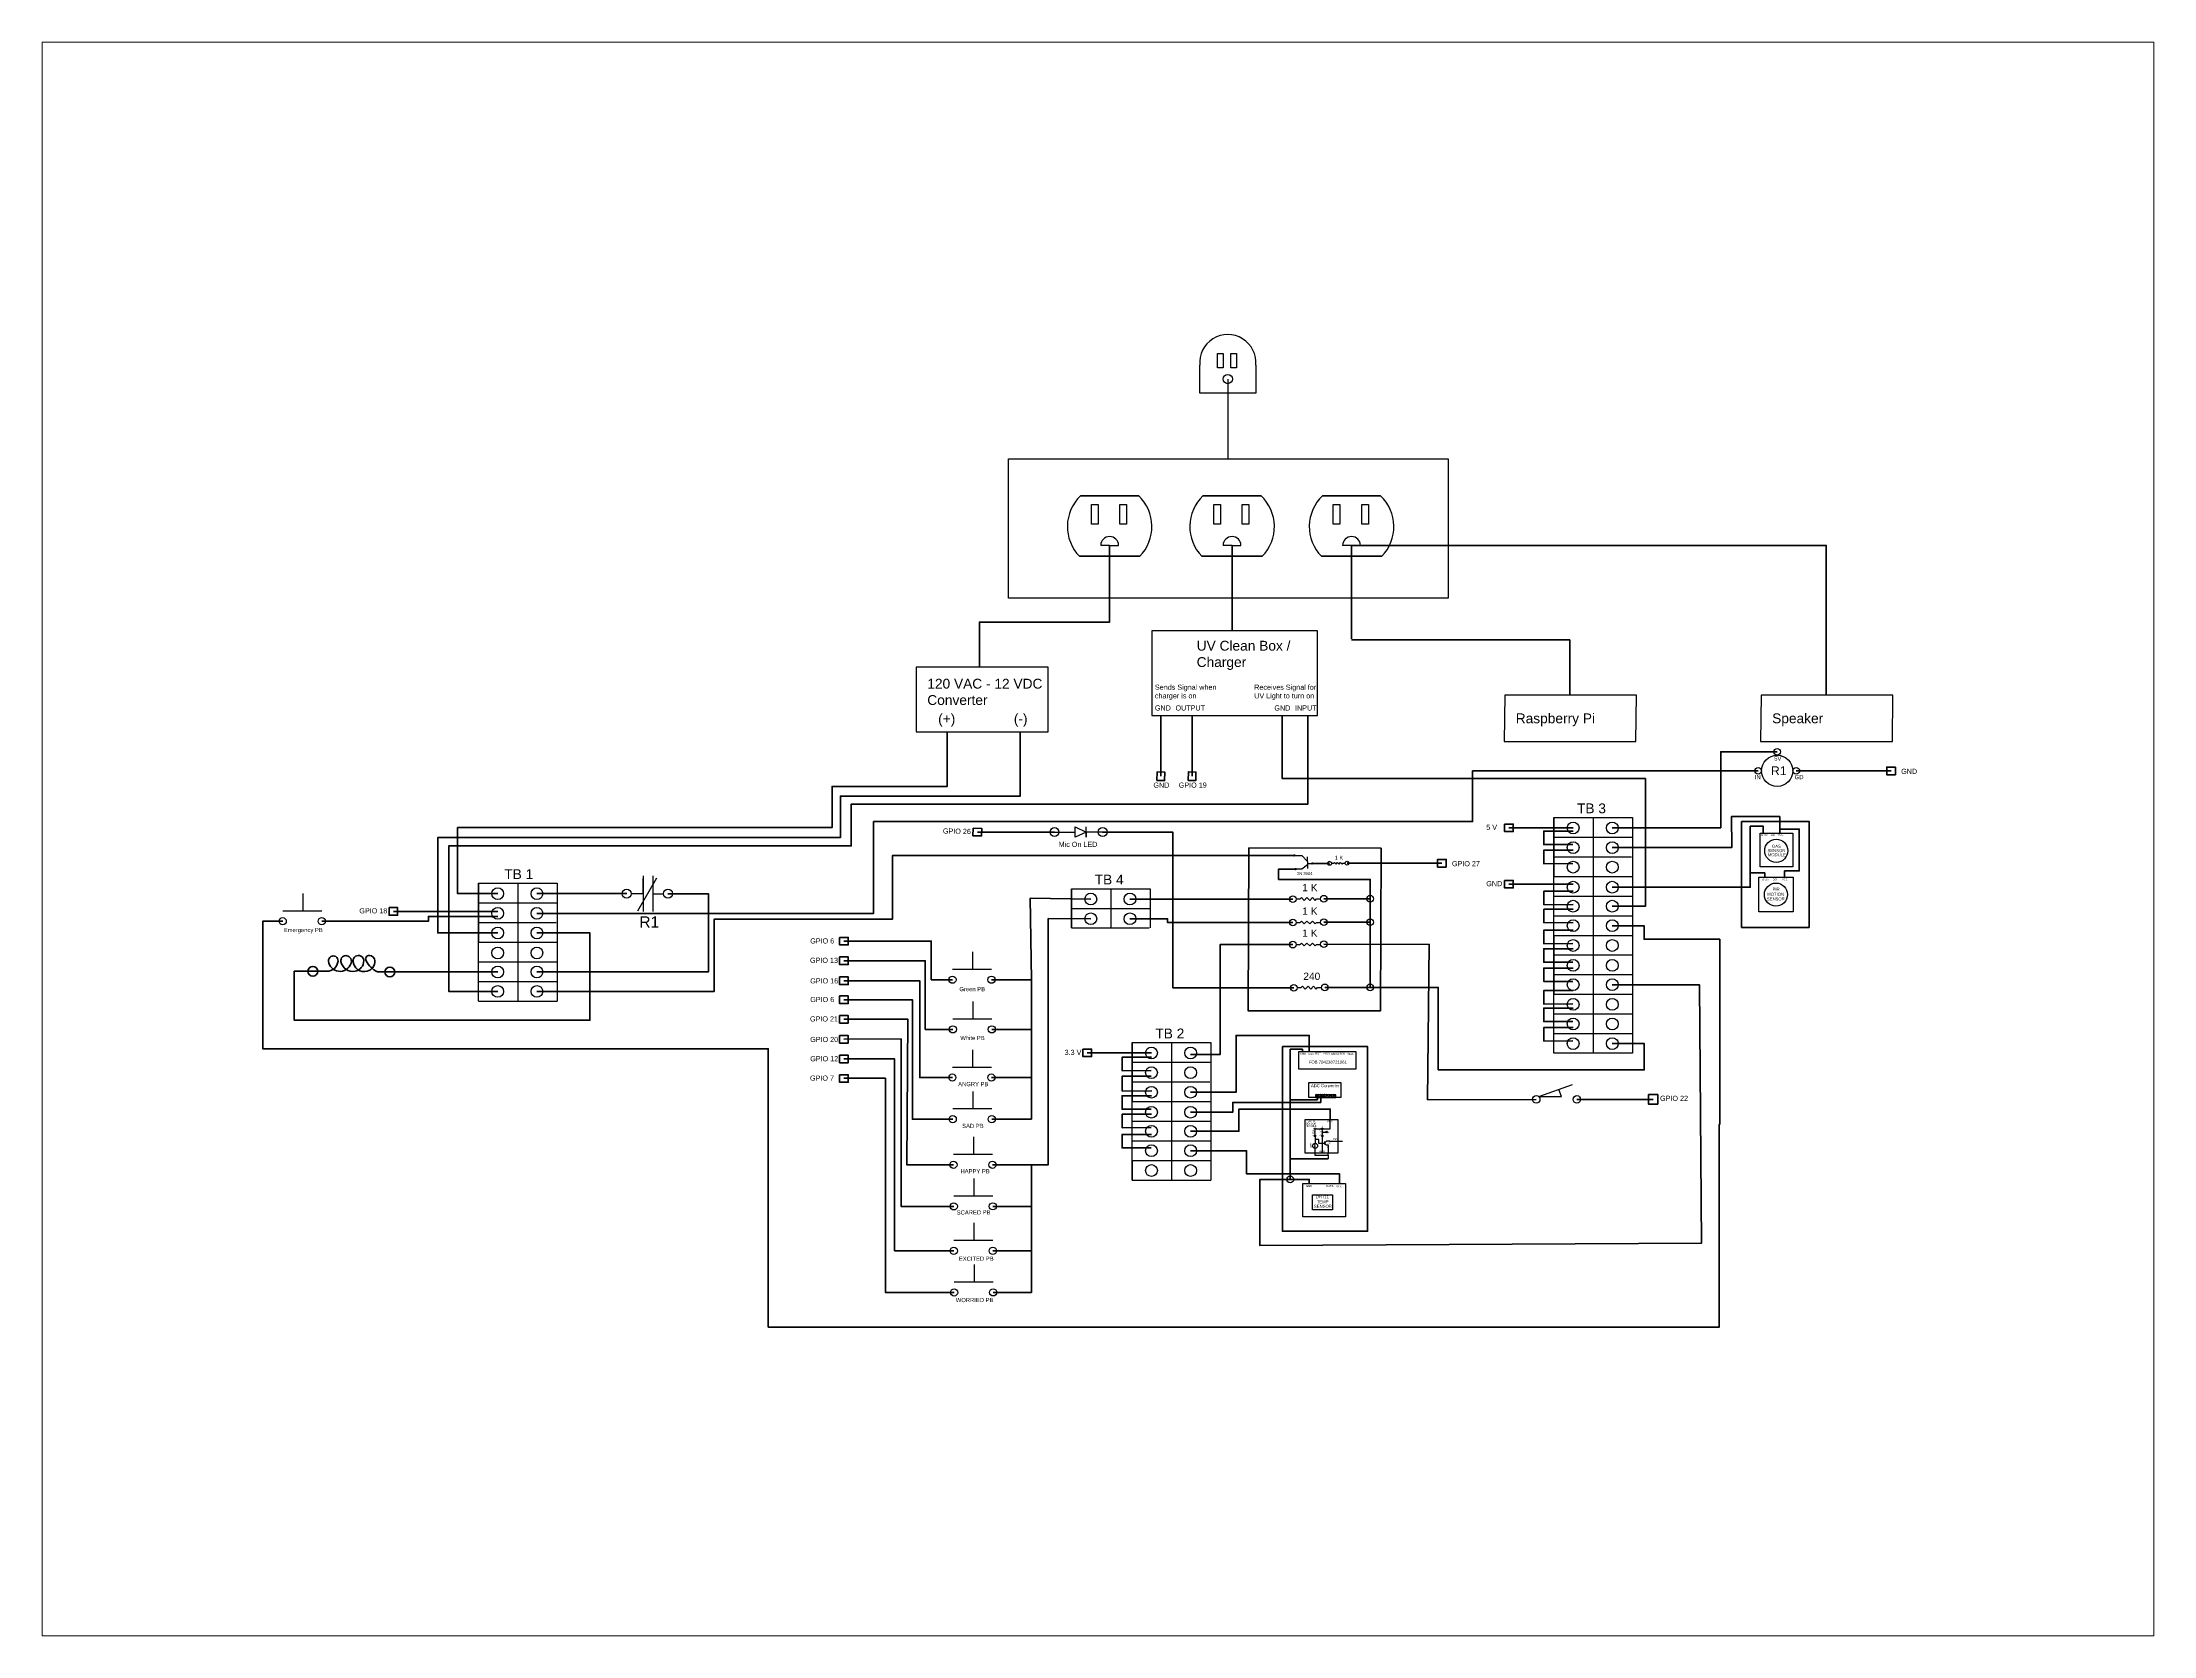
# Paper-space layout 'Layout2' of a CAD drawing. Header units: millimetres. Extents: x -1 to 260, y -2 to 195.
# The model-space entities are those that its viewports show. They can reach past a viewport. Long polylines and large blocks are cut down to what shows.
import ezdxf

# ---------------------------------------------------------------- set-up
doc = ezdxf.new("R2010")
doc.units = ezdxf.units.MM
for name, color, linetype in [('Component', 10, 'Continuous'), ('PDF_Geometry', 7, 'Continuous'), ('PDF_Solid Fills', 7, 'Continuous'), ('PDF_Text', 7, 'Continuous'), ('PI TEXT', 10, 'Continuous'), ('Terminal Block', 160, 'Continuous'), ('Wire', 250, 'Continuous')]:
    doc.layers.add(name, color=color, linetype=linetype)
doc.styles.add('PDF F1', font='Arial.ttf')

msp = doc.modelspace()

# ---------------------------------------------------------------- linework, layer by layer
at = {"layer": 'Component'}
for p, q in [((0.737643126348369, 0.9053723216001626), (0.737643126348369, 0.8647007373388753)), ((0.6774848265625051, 0.8206402921827993), (0.6729386179256878, 0.8206402921827993)), ((0.6774848265625051, 0.8206402921827993), (0.6820310351993224, 0.8206402921827993)), ((0.7398139329061074, 0.8206402921827993), (0.7352677242692901, 0.8206402921827993)), ((0.7398139329061074, 0.8206402921827993), (0.7443601415429247, 0.8206402921827993)), ((0.8006822302724502, 0.8206402921827993), (0.7961360216356331, 0.8206402921827993)), ((0.8006822302724502, 0.8206402921827993), (0.8052284389092675, 0.8206402921827993)), ((0.6494143430038091, 0.6746600373516807), (0.6599414660469032, 0.6746600373516807)), ((0.6599414660469032, 0.672045110788174), (0.6599414660469032, 0.6772957617910844)), ((0.6599414660469032, 0.6772957617910844), (0.66560622000963, 0.6746704362896292)), ((0.66560622000963, 0.6746704362896292), (0.6599414660469032, 0.672045110788174)), ((0.66560622000963, 0.672045110788174), (0.66560622000963, 0.6772957617910844)), ((0.6739159415135116, 0.6746704362896292), (0.66560622000963, 0.6746704362896292)), ((0.66560622000963, 0.6746704362896292), (0.66560622000963, 0.672045110788174)), ((0.7714979963654, 0.6627865757056883), (0.775351392691393, 0.6627923527612033)), ((0.775351392691393, 0.6627923527612033), (0.7782194640327726, 0.6597341140022085)), ((0.7782194640327726, 0.6579182823079206), (0.775351392691393, 0.655815741291008)), ((0.7782194640327726, 0.6597341140022085), (0.7782194640327726, 0.6620277945675364)), ((0.7782194640327726, 0.6597341140022085), (0.7782194640327726, 0.6561024506136327)), ((0.7782194640327726, 0.6587288839482207), (0.7782194640327726, 0.6587288839482207)), ((0.7782194640327726, 0.6587288839482207), (0.7806790684138855, 0.6587288839482207)), ((0.43729220485708, 0.6345721575177452), (0.4468928336339254, 0.6513441581238195)), ((0.4398938107670654, 0.6523758653698756), (0.4398938107670654, 0.6341430507525763)), ((0.4398938107670654, 0.6432946782345645), (0.4398938107670654, 0.6510781058331139)), ((0.4448740944599691, 0.6523758653698756), (0.4448740944599689, 0.6341430507525763)), ((0.775351392691393, 0.655815741291008), (0.7721965084398776, 0.655815741291008)), ((0.2563839329103565, 0.6346297838730504), (0.2762675714566889, 0.6346297838730504)), ((0.2667443117655055, 0.6346297838730504), (0.2667443117655055, 0.6434482656307412)), ((0.4338721843550728, 0.6432946782345645), (0.4398938107670654, 0.6432946782345645)), ((0.4448740944599689, 0.643259458061226), (0.450232514429965, 0.643259458061226)), ((0.6077918704432033, 0.6048356080479618), (0.6077918704432033, 0.6136540898056526)), ((0.5974314915880545, 0.6048356080479618), (0.6173151301343867, 0.6048356080479618)), ((0.6079729489891565, 0.5795459060383223), (0.6079729489891565, 0.5883643877960134)), ((0.597612570134008, 0.5795459060383223), (0.6174962086803404, 0.5795459060383223)), ((0.6077358469308931, 0.5549951963153918), (0.6077358469308931, 0.5638136780730829)), ((0.5973754680757446, 0.5549951963153918), (0.6172591066220765, 0.5549951963153918)), ((0.6079169254768468, 0.5338094961302318), (0.6079169254768468, 0.5426279778879228)), ((0.89596146499106, 0.5399744532682347), (0.9132329480891798, 0.5461142706739561)), ((0.89596146499106, 0.5399744532682347), (0.9075737759577919, 0.5399744532682347)), ((0.9075737759577919, 0.5399744532682347), (0.9062709440980709, 0.5436393567918955)), ((0.5975565466216983, 0.5338094961302318), (0.6174401851680302, 0.5338094961302318)), ((0.6082838796136563, 0.5106007151629259), (0.6082838796136563, 0.519419196920617)), ((0.7858870712837107, 0.5218879812924264), (0.7861441070542647, 0.5221450170629806)), ((0.7858870712837107, 0.5218879812924264), (0.7880140758218785, 0.5218879812924264)), ((0.7858870712837107, 0.5218879812924264), (0.7861487341928763, 0.5216263183832608)), ((0.7870521721299395, 0.5161420337909138), (0.7863676522238319, 0.5161420337909138)), ((0.7878503703850686, 0.5172729169978614), (0.7870521721299395, 0.5164217942220859)), ((0.7870521721299395, 0.5164217942220859), (0.7870521721299395, 0.5170601367202843)), ((0.7870521721299395, 0.5164217942220859), (0.7870521721299395, 0.515411084572659)), ((0.7870521721299395, 0.5161420337909138), (0.7870521721299395, 0.5161420337909138)), ((0.7895133779904748, 0.5172704237979812), (0.7878503703850686, 0.5172729169978614)), ((0.7895133779904748, 0.5172704237979812), (0.7936167936921255, 0.517270564048119)), ((0.5979235007585073, 0.5106007151629259), (0.6178071393048397, 0.5106007151629259)), ((0.7870521721299395, 0.5159164393973725), (0.7878503703850686, 0.515331291968568)), ((0.7878503703850686, 0.515331291968568), (0.7887283900731985, 0.515331291968568)), ((0.7887283900731985, 0.515331291968568), (0.7887283900731985, 0.5142939847844441)), ((0.7887283900731985, 0.5142939847844441), (0.7887283900731985, 0.5110850552299298)), ((0.60846495815961, 0.4894150149777661), (0.60846495815961, 0.4982334967354569)), ((0.598104579304461, 0.4894150149777661), (0.6179882178507934, 0.4894150149777661)), ((0.6084653371373749, 0.4667755845971906), (0.6084653371373749, 0.4755940663548814)), ((0.5981049582822264, 0.4667755845971906), (0.6179885968285586, 0.4667755845971906)), ((0.6086464156833289, 0.4455898844120305), (0.6086464156833289, 0.4544083661697214)), ((0.5982860368281799, 0.4455898844120305), (0.6181696753745125, 0.4455898844120305))]:
    msp.add_line(p, q, dxfattribs=at)
at = {"layer": 'Component', "lineweight": 140}
msp.add_line((0.7806790684138855, 0.6587288839482207), (0.789514783966789, 0.6587288839482207), dxfattribs=at)
at = {"layer": 'Component'}
for points in [[(0.7324860950381471, 0.9184162608071582), (0.7352650263578715, 0.9184162608071582), (0.7352650263578715, 0.9111282547071483), (0.7324860950381471, 0.9111282547071483)], [(0.7392401253233533, 0.9184162608071582), (0.7420190566430775, 0.9184162608071582), (0.7420190566430775, 0.9111282547071483), (0.7392401253233533, 0.9111282547071483)], [(0.6259906834446571, 0.8647007373388753), (0.8499209671722704, 0.8647007373388753), (0.8499209671722704, 0.7937845567085451), (0.6259906834446571, 0.7937845567085451)], [(0.6626840991548079, 0.8458595212793529), (0.6922855539702024, 0.8458595212793529), (0.6922855539702024, 0.8458595212793529), (0.6626840991548079, 0.8458595212793529)], [(0.6681645091241155, 0.8414224813611848), (0.6715528361306802, 0.8414224813611848), (0.6715528361306802, 0.8314449801047468), (0.6681645091241155, 0.8314449801047468)], [(0.6826750668695183, 0.8414224813611848), (0.686063393876083, 0.8414224813611848), (0.686063393876083, 0.8314449801047468), (0.6826750668695183, 0.8314449801047468)], [(0.7250132054984101, 0.8458595212793529), (0.7546146603138048, 0.8458595212793529), (0.7546146603138048, 0.8458595212793529), (0.7250132054984101, 0.8458595212793529)], [(0.7304936154677178, 0.8414224813611848), (0.7338819424742825, 0.8414224813611848), (0.7338819424742825, 0.8314449801047468), (0.7304936154677178, 0.8314449801047468)], [(0.7450041732131206, 0.8414224813611848), (0.7483925002196853, 0.8414224813611848), (0.7483925002196853, 0.8314449801047468), (0.7450041732131206, 0.8314449801047468)], [(0.7858815028647529, 0.8458595212793529), (0.8154829576801476, 0.8458595212793529), (0.8154829576801476, 0.8458595212793529), (0.7858815028647529, 0.8458595212793529)], [(0.7913619128340607, 0.8414224813611848), (0.7947502398406253, 0.8414224813611848), (0.7947502398406253, 0.8314449801047468), (0.7913619128340607, 0.8314449801047468)], [(0.8058724705794634, 0.8414224813611848), (0.8092607975860281, 0.8414224813611848), (0.8092607975860281, 0.8314449801047468), (0.8058724705794634, 0.8314449801047468)], [(0.6621080336724967, 0.8151138541138476), (0.6928616194525136, 0.8151138541138476), (0.6928616194525136, 0.8151138541138476), (0.6621080336724967, 0.8151138541138476)], [(0.7244371400160988, 0.8151138541138476), (0.755190725796116, 0.8151138541138476), (0.755190725796116, 0.8151138541138476), (0.7244371400160988, 0.8151138541138476)], [(0.7853054373824419, 0.8151138541138476), (0.8160590231624588, 0.8151138541138476), (0.8160590231624588, 0.8151138541138476), (0.7853054373824419, 0.8151138541138476)], [(0.6990054908161998, 0.7341038905787154), (0.783321509687001, 0.7341038905787154), (0.783321509687001, 0.7771898546986193), (0.6990054908161998, 0.7771898546986193)], [(0.5790328916167677, 0.7257852064793413), (0.646140333289372, 0.7257852064793413), (0.646140333289372, 0.7585683621716024), (0.5790328916167677, 0.7585683621716024)], [(0.8783818244082344, 0.72071815719505), (0.9454892660808387, 0.72071815719505), (0.9457900960245766, 0.7443695016654107), (0.8786826543519723, 0.7443695016654107)], [(1.008945626303158, 0.72071815719505), (1.076053067975762, 0.72071815719505), (1.0763538979195, 0.7443695016654107), (1.009246456246896, 0.7443695016654107)], [(1.008764022317996, 0.674121642418158), (1.025343552513766, 0.674121642418158), (1.025343552513766, 0.6569585781356451), (1.008764022317996, 0.6569585781356451)], [(1.008046595311124, 0.6516210084196465), (1.02551010576119, 0.6516210084196465), (1.02551010576119, 0.6340232411894241), (1.008046595311124, 0.6340232411894241)], [(0.7738014683172816, 0.5629212949134565), (0.8027983270822432, 0.5629089920963742), (0.8027983270822432, 0.5539346174864691), (0.7738014683172816, 0.5539469203035512)], [(0.7788666919581362, 0.5470434616904851), (0.7952766160761733, 0.5470434616904851), (0.7952766160761733, 0.539481392856434), (0.7788666919581362, 0.539481392856434)], [(0.7822430601286576, 0.539481392856434), (0.7926372715906522, 0.539482688591061), (0.7926372715906522, 0.5408656071721918), (0.7822430601286576, 0.5408643114375646)], [(0.7770372634963552, 0.5282481195124425), (0.7936167936921255, 0.5282481195124425), (0.7936167936921255, 0.5110850552299298), (0.7770372634963552, 0.5110850552299298)], [(0.7759169711795224, 0.4956461344663417), (0.7975416480337825, 0.4956461344663417), (0.7975416480337825, 0.4786463153572661), (0.7759169711795224, 0.4786463153572661)], [(0.7807908013928562, 0.4899051017586032), (0.7910116581146844, 0.4899051017586032), (0.7910116581146844, 0.4822888635559847), (0.7807908013928562, 0.4822888635559847)]]:
    msp.add_lwpolyline(points, close=True, dxfattribs=at)
for points in [[(0.7519086704164746, 0.9124324163331518), (0.7519086704164746, 0.8982113233359679), (0.7233775822802635, 0.8982113233359679), (0.7233775822802635, 0.9124324163331518)], [(0.7904694328183485, 0.6587624103985519), (0.791581961116328, 0.6587624103985519), (0.7919752992682098, 0.6591557485504334), (0.7927619755719727, 0.65836907224667), (0.7935486518757361, 0.6591557485504334)], [(0.7935486518757361, 0.6591557485504334), (0.7943353281794993, 0.65836907224667), (0.7951220044832623, 0.6591557485504334), (0.7959086807870256, 0.65836907224667), (0.7963020189389071, 0.6587624103985519), (0.796858283087897, 0.6587624103985519), (0.7974145472368868, 0.6587624103985519)], [(0.7724649179392324, 0.6405958667287064), (0.7744469059485662, 0.6405958667287064), (0.7751476445293817, 0.6412966053095214), (0.7765491216910118, 0.6398951281478908), (0.7779505988526423, 0.6412966053095214)], [(0.7779505988526423, 0.6412966053095214), (0.7793520760142728, 0.6398951281478908), (0.7807535531759029, 0.6412966053095214), (0.7821550303375334, 0.6398951281478908), (0.7828557689183485, 0.6405958667287064), (0.7838467629230156, 0.6405958667287064), (0.7848377569276827, 0.6405958667287064)], [(0.7724649179392324, 0.6286274190338872), (0.7744469059485662, 0.6286274190338872), (0.7751476445293817, 0.6293281576147022), (0.7765491216910118, 0.6279266804530717), (0.7779505988526423, 0.6293281576147022)], [(0.7779505988526423, 0.6293281576147022), (0.7793520760142728, 0.6279266804530717), (0.7807535531759029, 0.6293281576147022), (0.7821550303375334, 0.6279266804530717), (0.7828557689183485, 0.6286274190338872), (0.7838467629230156, 0.6286274190338872), (0.7848377569276827, 0.6286274190338872)], [(0.7724649179392324, 0.6174157978305947), (0.7744469059485662, 0.6174157978305947), (0.7751476445293817, 0.6181165364114097), (0.7765491216910118, 0.6167150592497792), (0.7779505988526423, 0.6181165364114097)], [(0.7779505988526423, 0.6181165364114097), (0.7793520760142728, 0.6167150592497792), (0.7807535531759029, 0.6181165364114097), (0.7821550303375334, 0.6167150592497792), (0.7828557689183485, 0.6174157978305947), (0.7838467629230156, 0.6174157978305947), (0.7848377569276827, 0.6174157978305947)], [(0.7730078272013552, 0.5954296873784055), (0.774989815210689, 0.5954296873784055), (0.7756905537915044, 0.5961304259592205), (0.7770920309531345, 0.59472894879759), (0.778493508114765, 0.5961304259592205)], [(0.778493508114765, 0.5961304259592205), (0.7798949852763956, 0.59472894879759), (0.7812964624380256, 0.5961304259592205), (0.7826979395996562, 0.59472894879759), (0.7833986781804713, 0.5954296873784055), (0.7843896721851383, 0.5954296873784055), (0.7853806661898054, 0.5954296873784055)], [(0.7857119324171524, 0.5235430425220444), (0.7897851178406132, 0.5235430425220444), (0.7897851178406132, 0.5282481195124425)], [(0.782030745840913, 0.5231513583276732), (0.782030745840913, 0.5226948975574147), (0.7821921290939104, 0.522533514304417), (0.7818693625879154, 0.5222107477984218), (0.7821921290939107, 0.5218879812924264)], [(0.7821921290939107, 0.5218879812924264), (0.7818693625879154, 0.5215652147864311), (0.7821921290939107, 0.5212424482804358), (0.7818693625879154, 0.5209196817744406), (0.782030745840913, 0.5207582985214428), (0.782030745840913, 0.5205300681363136), (0.782030745840913, 0.5203018377511843)], [(0.782030745840913, 0.5161761527821622), (0.782030745840913, 0.5157196920119038), (0.7821921290939104, 0.5155583087589061), (0.7818693625879154, 0.5152355422529109), (0.7821921290939107, 0.5149127757469154)], [(0.7820169902273526, 0.5235430425220444), (0.7857119324171524, 0.5235430425220444)], [(0.7820613632236506, 0.5199135357351008), (0.7820613632236506, 0.5161765160946252)], [(0.7863676522238319, 0.5161420337909138), (0.7839610544577273, 0.5161420337909138), (0.7839610544577273, 0.5181396277818857), (0.7820613632236506, 0.5181396277818857)], [(0.7857256880307129, 0.5231513583276732), (0.7857256880307129, 0.5226948975574147), (0.7858870712837105, 0.522533514304417), (0.7855643047777152, 0.5222107477984218), (0.7858870712837107, 0.5218879812924264)], [(0.7858870712837107, 0.5218879812924264), (0.7855643047777152, 0.5215652147864311), (0.7858870712837107, 0.5212424482804358), (0.7855643047777152, 0.5209196817744406), (0.7857256880307129, 0.5207582985214428), (0.7857256880307129, 0.5205300681363136), (0.7857256880307129, 0.5203018377511843)], [(0.7857563054134504, 0.5199135357351008), (0.7857563054134504, 0.5110850552299298)], [(0.7821921290939107, 0.5149127757469154), (0.7818693625879154, 0.5145900092409202), (0.7821921290939107, 0.5142672427349249), (0.7818693625879154, 0.5139444762289296), (0.782030745840913, 0.5137830929759319), (0.782030745840913, 0.5135963014820202)], [(0.782030745840913, 0.5135963014820202), (0.782030745840913, 0.5110850552299298)]]:
    msp.add_lwpolyline(points, dxfattribs=at)
at = {"layer": 'Component', "lineweight": 140}
for points in [[(0.7015912337545287, 0.7009477201207867), (0.7017083473625886, 0.7053437877614047), (0.7055626793642973, 0.705241106282346), (0.7054455657562374, 0.700845038641728)], [(0.7174490142555032, 0.7009477201207867), (0.7175661278635631, 0.7053437877614047), (0.7214204598652718, 0.705241106282346), (0.7213033462572119, 0.700845038641728)], [(1.077635353654182, 0.7038568513619997), (1.073237732152682, 0.7038640226675115), (1.0732440197248, 0.7077197170449194), (1.077641641226301, 0.7077125457394077)], [(0.8786128976905995, 0.6787613001652257), (0.8830105250393049, 0.6787613001652257), (0.8830105250393049, 0.6749056006611749), (0.8786128976905995, 0.6749056006611749)], [(0.9993152164942316, 0.6800640642304252), (1.033659092880484, 0.6800640642304252), (1.033659092880484, 0.6260897191980241), (0.9993152164942316, 0.6260897191980241)], [(0.60796295624039, 0.6766338235340416), (0.6123596058076957, 0.6765410933858018), (0.6122783029690904, 0.6726862511693198), (0.6078816534017846, 0.6727789813175594)], [(0.7483018081198233, 0.6665660173907705), (0.8156880814167772, 0.6664342468313137), (0.8153805118211929, 0.5835608536319467), (0.747994238524239, 0.5836926241914034)], [(0.8488914956222194, 0.656847985641621), (0.844493874120719, 0.6568551569471327), (0.8445001616928375, 0.6607108513245407), (0.848897783194338, 0.6607036800190289)], [(0.8786282668201826, 0.6500668801112972), (0.883025894168888, 0.6500668801112972), (0.883025894168888, 0.6462111806072464), (0.8786282668201826, 0.6462111806072464)], [(0.3105131218948447, 0.6361783355355908), (0.3149107492435501, 0.6361783355355908), (0.3149107492435501, 0.6323226360315399), (0.3105131218948447, 0.6323226360315399)], [(0.5399335848248219, 0.6210364041746663), (0.5443312121735273, 0.6210364041746663), (0.5443312121735273, 0.6171807046706155), (0.5399335848248219, 0.6171807046706155)], [(0.5399335848248219, 0.6110709949227653), (0.5443312121735273, 0.6110709949227653), (0.5443312121735273, 0.6072152954187144), (0.5399335848248219, 0.6072152954187144)], [(0.5399335848248219, 0.6008795312195447), (0.5443312121735273, 0.6008795312195447), (0.5443312121735273, 0.5970238317154939), (0.5399335848248219, 0.5970238317154939)], [(0.5399335848248219, 0.5911949964735177), (0.5443312121735273, 0.5911949964735177), (0.5443312121735273, 0.5873392969694669), (0.5399335848248219, 0.5873392969694669)], [(0.5399335848248219, 0.5812295872216167), (0.5443312121735273, 0.5812295872216167), (0.5443312121735273, 0.5773738877175658), (0.5399335848248219, 0.5773738877175658)], [(0.5399335848248219, 0.5710381235183961), (0.5443312121735273, 0.5710381235183961), (0.5443312121735273, 0.5671824240143453), (0.5399335848248219, 0.5671824240143453)], [(0.5399335848248219, 0.5610389911093678), (0.5443312121735273, 0.5610389911093678), (0.5443312121735273, 0.557183291605317), (0.5399335848248219, 0.557183291605317)], [(0.6638945713632953, 0.5641438277147259), (0.6682921987120007, 0.5641438277147259), (0.6682921987120007, 0.5602881282106751), (0.6638945713632953, 0.5602881282106751)], [(0.7654720484485118, 0.5654030211949346), (0.808830763033697, 0.5654030211949346), (0.808830763033697, 0.4713770147513783), (0.7654720484485118, 0.4713770147513783)], [(0.5399335848248219, 0.5510735818574668), (0.5443312121735273, 0.5510735818574668), (0.5443312121735273, 0.547217882353416), (0.5399335848248219, 0.547217882353416)], [(0.9518403673120436, 0.5409446134511546), (0.9565809140548439, 0.5409446134511546), (0.9565809140548439, 0.5361313124333942), (0.9518403673120436, 0.5361313124333942)]]:
    msp.add_lwpolyline(points, close=True, dxfattribs=at)
msp.add_lwpolyline([(0.2717322130364277, 0.6037755532411601), (0.278819826943983, 0.6037755532411601, 0.3853547818464969), (0.2845583908079368, 0.6089696310601517, 1.104828241689275), (0.2797432698971605, 0.6089696310601517, 0.3507398584157608), (0.284822229182792, 0.6037755532411601, 0.3587164208085644), (0.291220397625068, 0.607848664618129, 0.4342512063752734), (0.2891096618222795, 0.611673129214993, 0.5455784886757035), (0.286009522032403, 0.6087748860248899, 0.413019850734733), (0.2931992171208231, 0.6037755532411601, 0.3720089276177619), (0.2976185718281332, 0.6092100382224193, 1.000000000000042), (0.2922621937054183, 0.6090517110483646, 0.485937943245532), (0.299399502461366, 0.6037755532411601, 0.3505259947011126), (0.3032911746581757, 0.609130874635392, 0.3838261823146863), (0.3005867953109771, 0.6118709478386871, 0.5847702510136378), (0.2988058589169551, 0.6091015087028867, 0.1563810576507504), (0.3046103838148202, 0.6034307527885509), (0.3109425912231849, 0.6034307527885509)], format="xyb", dxfattribs=at)
at = {"layer": 'Component'}
for centre, radius in [((0.737643126348369, 0.9053723216001626), 0.00236637880495936), ((1.01742323061108, 0.7058458996286054), 0.007954584006646776), ((1.01742323061108, 0.7155262658604052), 0.001726996145752753), ((1.00774166883569, 0.7058379325893802), 0.001726996145752753), ((1.027104810763479, 0.7058458996286054), 0.001726996145752753), ((0.6494143430038091, 0.6746600373516807), 0.002254153048428463), ((0.6739159415135116, 0.6746704362896292), 0.002254153048428463), ((1.01692348120914, 0.6651190115578848), 0.005875353500239314), ((0.7714979963654, 0.6627865757056883), 0.0003361399250486814), ((0.7721965084398776, 0.655815741291008), 0.0003361399250486814), ((0.7806790684138855, 0.6587288839482207), 0.0003361399250486814), ((0.789514783966789, 0.6587288839482207), 0.0009552373802651675), ((0.7983609527315166, 0.6588370339082267), 0.0009552373802651675), ((0.4315632232556288, 0.6432946782345645), 0.002308961099443986), ((0.452541475529409, 0.643259458061226), 0.002308961099443986), ((1.016778350536157, 0.6428221248045354), 0.005863876005840837), ((0.7707641948382095, 0.6405361387894958), 0.001701771574881776), ((0.786523794348691, 0.6407288097753314), 0.001701771574881776), ((0.2563839329103565, 0.6292619952318788), 0.001829299603669331), ((0.2762675714566889, 0.6292704342210065), 0.001829299603669331), ((0.7707641948382095, 0.6285676910946766), 0.001701771574881776), ((0.786523794348691, 0.6287603620805122), 0.001701771574881776), ((0.7707641948382095, 0.6173560698913841), 0.001701771574881776), ((0.786523794348691, 0.6175487408772198), 0.001701771574881776), ((0.5974314915880545, 0.5994678194067902), 0.001829299603669331), ((0.6173151301343867, 0.5994762583959177), 0.001829299603669331), ((0.7713071041003322, 0.5953699594391949), 0.001701771574881776), ((0.7870667036108138, 0.5955626304250305), 0.001701771574881776), ((0.597612570134008, 0.574178117397151), 0.001829299603669331), ((0.6174962086803404, 0.5741865563862785), 0.001829299603669331), ((0.5973754680757446, 0.5496274076742205), 0.001829299603669331), ((0.6172591066220765, 0.5496358466633482), 0.001829299603669331), ((0.7832489329965682, 0.5401495272582433), 0.0004766440383498824), ((0.7849738546166642, 0.5401201334016457), 0.0004766440383498824), ((0.7866007676825062, 0.5401103354494461), 0.0004766440383498824), ((0.7882080790374972, 0.5401397293060441), 0.0004766440383498824), ((0.7900114042860211, 0.5401397293060441), 0.0004766440383498824), ((0.7916971192694395, 0.5401495272582433), 0.0004766440383498824), ((0.894722915149729, 0.5385291822530428), 0.001903369122586189), ((0.9154116550247277, 0.5385379629422744), 0.001903369122586189), ((0.5975565466216983, 0.5284417074890604), 0.001829299603669331), ((0.6174401851680302, 0.5284501464781881), 0.001829299603669331), ((0.7820613632236506, 0.5148862271320911), 0.001290288962533938), ((0.7820169902273526, 0.5235430425220444), 0.0003919256626256964), ((0.7820613632236506, 0.5199135357351008), 0.0003919256626256964), ((0.7857119324171524, 0.5235430425220444), 0.0003919256626256964), ((0.7857563054134504, 0.5199135357351008), 0.0003919256626256964), ((0.7863676522238319, 0.5161420337909138), 9.354938204708401e-05), ((0.7880140758218785, 0.5218879812924264), 0.0003711366927350324), ((0.7895133779904748, 0.5172704237979812), 9.354938204708401e-05), ((0.5979235007585073, 0.5052329265217546), 0.001829299603669331), ((0.6178071393048397, 0.5052413655108823), 0.001829299603669331), ((0.788727094437726, 0.5142955886374978), 9.354938204708401e-05), ((0.598104579304461, 0.4840472263365942), 0.001829299603669331), ((0.6179882178507934, 0.4840556653257222), 0.001829299603669331), ((0.5981049582822264, 0.4614077959560191), 0.001829299603669331), ((0.6179885968285586, 0.4614162349451468), 0.001829299603669331), ((0.5982860368281799, 0.440222095770859), 0.001829299603669331), ((0.6181696753745125, 0.4402305347599867), 0.001829299603669331)]:
    msp.add_circle(centre, radius, dxfattribs=at)
at = {"layer": 'Component', "lineweight": 140}
for centre in [(0.2717322130364277, 0.6037755532411601), (0.3109425912231849, 0.6034307527885509)]:
    msp.add_circle(centre, 0.0025, dxfattribs=at)
at = {"layer": 'Component'}
for centre, radius, start, end in [((0.737643126348369, 0.913738114047552), 0.01432517343980349, 354.7703988725161, 185.2296011274838), ((0.6774848265625051, 0.8302039774907739), 0.02154431672420996, 133.3923010177737, 224.4609080755402), ((0.6774848265625051, 0.8302039774907739), 0.02154431672420996, 315.5390919244597, 46.60769898222625), ((0.7398139329061074, 0.8302039774907739), 0.02154431672420996, 133.3923010177737, 224.4609080755402), ((0.7398139329061074, 0.8302039774907739), 0.02154431672420996, 315.5390919244597, 46.60769898222625), ((0.8006822302724502, 0.8302039774907739), 0.02154431672420996, 133.3923010177737, 224.4609080755402), ((0.8006822302724502, 0.8302039774907739), 0.02154431672420996, 315.5390919244597, 46.60769898222625), ((0.6774848265625051, 0.8206402921827993), 0.004546208636817306, 0, 180), ((0.7398139329061074, 0.8206402921827993), 0.004546208636817306, 0, 180), ((0.8006822302724502, 0.8206402921827993), 0.004546208636817306, 0, 180)]:
    msp.add_arc(centre, radius, start, end, dxfattribs=at)
at = {"layer": 'PDF_Geometry', "lineweight": 25}
for points in [[(0.7695779595236745, 0.5601164952336087), (0.7695779595236745, 0.5601164952336087), (0.7695779595236745, 0.5601164952336087)], [(0.7695779595236745, 0.5600453845846809), (0.7695779595236745, 0.5600453845846809), (0.7695779595236745, 0.5600453845846809)], [(0.7963978974069739, 0.4937077565316076), (0.7963978974069739, 0.4937077565316076), (0.7963978974069739, 0.4937077565316076)], [(0.7963978974069739, 0.4936366463271104), (0.7963978974069739, 0.4936366463271104), (0.7963978974069739, 0.4936366463271104)]]:
    msp.add_lwpolyline(points, close=True, dxfattribs=at)
at = {"layer": 'PDF_Solid Fills', "transparency": 33554559}
for points in [[(0.7661181412227478, 0.5627475158208965), (0.7661892518716753, 0.5627475158208965), (0.7661892518716753, 0.5627475158208965)], [(0.7661181412227478, 0.5627475158208965), (0.7661892518716753, 0.5627475158208965), (0.7661892518716753, 0.5627475158208965)], [(0.7695779595236745, 0.5601164952336087), (0.7695779595236745, 0.5600453845846809), (0.769506849319177, 0.5600453845846809)], [(0.769506849319177, 0.5600453845846809), (0.7695779595236745, 0.5600453845846809), (0.7695779595236745, 0.5600453845846809)], [(0.769506849319177, 0.5600453845846809), (0.7695779595236745, 0.5600453845846809), (0.7695779595236745, 0.5600453845846809)], [(0.7695779595236745, 0.5601164952336087), (0.7695779595236745, 0.5600453845846809), (0.7695779595236745, 0.5600453845846809)], [(0.7712845710993235, 0.5618942170137547), (0.7713556813038205, 0.5618231063648272), (0.7712845710993235, 0.5618231063648272)], [(0.7712845710993235, 0.5618231063648272), (0.7713556813038205, 0.5618231063648272), (0.7713556813038205, 0.5618231063648272)], [(0.7699457432186116, 0.5271814891109377), (0.7698746325696841, 0.5271814891109377), (0.7698746325696841, 0.5271814891109377)], [(0.7698746325696841, 0.5271814891109377), (0.7699457432186116, 0.5271814891109377), (0.7699457432186116, 0.5271814891109377)], [(0.7708701523222614, 0.5281058986590179), (0.7707990487842211, 0.5281058986590179), (0.7707990487842211, 0.5281058986590179)], [(0.7707990487842211, 0.5281058986590179), (0.7708701523222614, 0.5281058986590179), (0.7708701523222614, 0.5281058986590179)], [(0.7707990487842211, 0.5281058986590179), (0.7708701523222614, 0.5280347880100902), (0.7707990487842211, 0.5280347880100902)], [(0.7707990487842211, 0.5281058986590179), (0.7708701523222614, 0.5281058986590179), (0.7708701523222614, 0.5280347880100902)], [(0.7707990487842211, 0.5280347880100902), (0.7708701523222614, 0.5280347880100902), (0.7708701523222614, 0.5280347880100902)], [(0.7906483331512002, 0.5073842117932882), (0.7905772225022725, 0.5073842117932882), (0.7905772225022725, 0.5073842117932882)], [(0.7905772225022725, 0.5073842117932882), (0.7906483331512002, 0.5073842117932882), (0.7906483331512002, 0.5073842117932882)], [(0.79157274225485, 0.5083086213413684), (0.7915016387168095, 0.5083086213413684), (0.7915016387168095, 0.5083086213413684)], [(0.7915016387168095, 0.5083086213413684), (0.79157274225485, 0.5083086213413684), (0.79157274225485, 0.5083086213413684)], [(0.7915016387168095, 0.5083086213413684), (0.79157274225485, 0.5082375106924407), (0.7915016387168095, 0.5082375106924407)], [(0.7915016387168095, 0.5083086213413684), (0.79157274225485, 0.5083086213413684), (0.79157274225485, 0.5082375106924407)], [(0.7915016387168095, 0.5082375106924407), (0.79157274225485, 0.5082375106924407), (0.79157274225485, 0.5082375106924407)], [(0.7963978974069739, 0.4936366463271104), (0.7964690076114711, 0.4936366463271104), (0.7964690076114711, 0.4936366463271104)]]:
    msp.add_solid(points, dxfattribs=at)
at = {"layer": 'Terminal Block'}
for p, q in [((0.9037099222548935, 0.6820605893617449), (0.9037099222548935, 0.6520605893617448)), ((0.9037099222548935, 0.6820605893617449), (0.9037099222548935, 0.6720605893617448)), ((0.9237099222548936, 0.6820605893617449), (0.9237099222548936, 0.5620605893617449)), ((0.9237099222548936, 0.6820605893617449), (0.9237099222548936, 0.6770605893617448)), ((0.9037099222548935, 0.6720605893617448), (0.9437099222548936, 0.6720605893617448)), ((0.9037099222548935, 0.6520605893617448), (0.9037099222548935, 0.6620605893617448)), ((0.9037099222548935, 0.6620605893617448), (0.9431664586920686, 0.6620605893617448)), ((0.3561016654448128, 0.6485751189449509), (0.3561016654448128, 0.6185751189449509)), ((0.3561016654448128, 0.6485751189449509), (0.3561016654448128, 0.6385751189449509)), ((0.3761016654448128, 0.6485751189449509), (0.3761016654448129, 0.588575118944951)), ((0.3761016654448128, 0.6485751189449509), (0.3761016654448128, 0.6435751189449509)), ((0.658101509201543, 0.6458165794998822), (0.6581015092015431, 0.6258165794998823)), ((0.658101509201543, 0.6458165794998822), (0.658101509201543, 0.6358165794998822)), ((0.678101509201543, 0.6458165794998822), (0.6781015092015432, 0.6258165794998823)), ((0.678101509201543, 0.6458165794998822), (0.678101509201543, 0.6408165794998822)), ((0.9037099222548935, 0.6520605893617448), (0.9437099222548936, 0.6520605893617448)), ((0.3561016654448128, 0.6385751189449509), (0.3961016654448128, 0.6385751189449509)), ((0.658101509201543, 0.6358165794998822), (0.698101509201543, 0.6358165794998822)), ((0.9037099222548935, 0.6320605893617448), (0.9037099222548935, 0.6420605893617448)), ((0.9037099222548935, 0.6420605893617448), (0.9437099222548936, 0.6420605893617448)), ((0.3561016654448128, 0.6185751189449509), (0.3561016654448128, 0.6285751189449509)), ((0.3561016654448128, 0.6285751189449509), (0.3955582018819879, 0.6285751189449509)), ((0.658101509201543, 0.6258165794998822), (0.697558045638718, 0.6258165794998822)), ((0.9037099222548935, 0.6220605893617448), (0.9037099222548935, 0.6320605893617448)), ((0.9037099222548935, 0.6320605893617448), (0.9437099222548936, 0.6320605893617448)), ((0.3561016654448128, 0.6185751189449509), (0.3961016654448128, 0.6185751189449509)), ((0.9037099222548935, 0.6220605893617448), (0.9437099222548936, 0.6220605893617448)), ((0.9037099222548935, 0.6220605893617448), (0.9037099222548935, 0.5920605893617449)), ((0.9037099222548935, 0.6220605893617448), (0.9037099222548935, 0.6120605893617448)), ((0.3561016654448128, 0.5985751189449509), (0.3561016654448128, 0.6085751189449509)), ((0.3561016654448128, 0.6085751189449509), (0.3961016654448128, 0.6085751189449509)), ((0.9037099222548935, 0.6120605893617448), (0.9437099222548936, 0.6120605893617448)), ((0.9037099222548935, 0.6120605893617448), (0.9037099222548935, 0.6020605893617448)), ((0.3561016654448128, 0.5885751189449508), (0.3561016654448128, 0.5985751189449509)), ((0.3561016654448128, 0.5985751189449509), (0.3961016654448128, 0.5985751189449509)), ((0.9037099222548935, 0.6020605893617448), (0.9437099222548936, 0.6020605893617448)), ((0.9037099222548935, 0.5920605893617449), (0.9437099222548936, 0.5920605893617449)), ((0.3561016654448128, 0.5885751189449508), (0.3961016654448128, 0.5885751189449508)), ((0.9037099222548935, 0.5720605893617449), (0.9037099222548935, 0.5820605893617449)), ((0.9037099222548935, 0.5820605893617449), (0.9437099222548936, 0.5820605893617449)), ((0.9037099222548935, 0.5620605893617449), (0.9037099222548935, 0.5720605893617449)), ((0.9037099222548935, 0.5720605893617449), (0.9437099222548936, 0.5720605893617449)), ((0.6889915959275892, 0.567443116911245), (0.6889915959275892, 0.537443116911245)), ((0.6889915959275892, 0.567443116911245), (0.6889915959275892, 0.557443116911245)), ((0.7089915959275892, 0.567443116911245), (0.7089915959275892, 0.497443116911245)), ((0.7089915959275892, 0.567443116911245), (0.7089915959275892, 0.562443116911245)), ((0.6889915959275892, 0.557443116911245), (0.7289915959275892, 0.557443116911245)), ((0.6889915959275892, 0.537443116911245), (0.6889915959275892, 0.547443116911245)), ((0.6889915959275892, 0.547443116911245), (0.7284481323647642, 0.547443116911245)), ((0.6889915959275892, 0.537443116911245), (0.7289915959275892, 0.537443116911245)), ((0.6889915959275892, 0.517443116911245), (0.6889915959275892, 0.527443116911245)), ((0.6889915959275892, 0.527443116911245), (0.7289915959275892, 0.527443116911245)), ((0.6889915959275892, 0.507443116911245), (0.6889915959275892, 0.517443116911245)), ((0.6889915959275892, 0.517443116911245), (0.7289915959275892, 0.517443116911245)), ((0.6889915959275892, 0.507443116911245), (0.7289915959275892, 0.507443116911245)), ((0.6889915959275892, 0.507443116911245), (0.6889915959275892, 0.497443116911245)), ((0.6889915959275892, 0.507443116911245), (0.6889915959275892, 0.497443116911245)), ((0.6889915959275892, 0.497443116911245), (0.7289915959275892, 0.497443116911245))]:
    msp.add_line(p, q, dxfattribs=at)
msp.add_lwpolyline([(0.9037099222548935, 0.6820605893617449), (0.9437099222548936, 0.6820605893617449), (0.9437099222548936, 0.5620605893617449), (0.9037099222548935, 0.5620605893617449)], close=True, dxfattribs=at)
for points in [[(0.3561016654448128, 0.5885751189449508), (0.3561016654448128, 0.6485751189449509), (0.3961016654448128, 0.6485751189449509), (0.3961016654448128, 0.5885751189449508)], [(0.658101509201543, 0.6258165794998822), (0.658101509201543, 0.6458165794998822), (0.698101509201543, 0.6458165794998822), (0.698101509201543, 0.6258165794998822)], [(0.6889915959275892, 0.497443116911245), (0.6889915959275892, 0.567443116911245), (0.7289915959275892, 0.567443116911245), (0.7289915959275892, 0.497443116911245)]]:
    msp.add_lwpolyline(points, dxfattribs=at)
for centre in [(0.913497667019939, 0.6767801486513585), (0.9334316580527894, 0.6767801486513585), (0.913497667019939, 0.6667576309064935), (0.9334316580527894, 0.6667576309064935), (0.913497667019939, 0.6567922216545925), (0.9334316580527894, 0.6567922216545925), (0.3658894102098583, 0.6432946782345645), (0.3858234012427086, 0.6432946782345645), (0.913497667019939, 0.646600757951372), (0.9334316580527894, 0.646600757951372), (0.3658894102098582, 0.6332721604896996), (0.3858234012427086, 0.6332721604896996), (0.6678892539665885, 0.6405361387894959), (0.6878232449994388, 0.6405361387894959), (0.913497667019939, 0.6369162232053449), (0.9334316580527894, 0.6369162232053449), (0.3658894102098582, 0.6233067512377986), (0.3858234012427086, 0.6233067512377986), (0.6678892539665884, 0.6305136210446309), (0.6878232449994388, 0.6305136210446309), (0.913497667019939, 0.6269870304837715), (0.9334316580527894, 0.6269870304837715), (0.3658894102098582, 0.613115287534578), (0.3858234012427086, 0.613115287534578), (0.913497667019939, 0.6169025541227346), (0.9334316580527894, 0.6169025541227346), (0.3658894102098582, 0.603430752788551), (0.3858234012427086, 0.603430752788551), (0.913497667019939, 0.606760217841195), (0.9334316580527894, 0.606760217841195), (0.3658894102098582, 0.5935015600669775), (0.3858234012427086, 0.5935015600669775), (0.913497667019939, 0.5969481225777853), (0.9334316580527894, 0.5969481225777853), (0.913497667019939, 0.5869015819222037), (0.9334316580527894, 0.5869015819222037), (0.913497667019939, 0.5769674479952991), (0.913497667019939, 0.566950941670745), (0.9334316580527894, 0.5769674479952991), (0.9334316580527894, 0.566950941670745), (0.6987793406926346, 0.5621626762008587), (0.718713331725485, 0.5621626762008587), (0.6987793406926346, 0.5521401584559937), (0.718713331725485, 0.5521401584559937), (0.6987793406926346, 0.5421747492040927), (0.718713331725485, 0.5421747492040927), (0.6987793406926346, 0.5319832855008721), (0.718713331725485, 0.5319832855008721), (0.6987793406926346, 0.5222987507548451), (0.718713331725485, 0.5222987507548451), (0.6987793406926346, 0.5123695580332717), (0.718713331725485, 0.5123695580332717), (0.6987793406926346, 0.5022850816722348), (0.718713331725485, 0.5022850816722348)]:
    msp.add_circle(centre, 0.003, dxfattribs=at)
at = {"layer": 'Wire', "lineweight": 140}
for p, q in [((0.7398139329061074, 0.8206402921827993), (0.7398139329061074, 0.7771898546986193)), ((0.8006822302724502, 0.8206402921827993), (0.8006822302724502, 0.7730359731044364)), ((0.8006822302724502, 0.7725920955144159), (0.9117911799358034, 0.7725920955144159)), ((0.9117911799358034, 0.7725920955144159), (0.9117911799358034, 0.7443695016654107)), ((0.703576956559413, 0.7030944132015664), (0.703576956559413, 0.7341038905787154)), ((0.7194347370603875, 0.7030944132015664), (0.7194347370603875, 0.7341038905787154)), ((0.3858234012427086, 0.6432946782345645), (0.4315632232556288, 0.6432946782345645)), ((0.786523794348691, 0.6407288097753314), (0.81017649379476, 0.6407288097753314)), ((0.81017649379476, 0.6407288097753314), (0.8101764937947601, 0.5955626304250307)), ((0.786523794348691, 0.6287603620805122), (0.81017649379476, 0.6287603620805122)), ((0.3109425912231849, 0.6034307527885509), (0.3658894102098582, 0.603430752788551)), ((0.8101764937947601, 0.5955626304250307), (0.7870667036108138, 0.5955626304250305)), ((0.7887283900731985, 0.5083086211972758), (0.7694646026388732, 0.5083086211972758))]:
    msp.add_line(p, q, dxfattribs=at)
at = {"layer": 'Wire'}
for p, q in [((0.7936167936921255, 0.517270564048119), (0.7960874444570452, 0.5171854712292194)), ((0.7887283900731985, 0.5100402925298301), (0.7887283900731985, 0.5083086211972758))]:
    msp.add_line(p, q, dxfattribs=at)
at = {"layer": 'Wire', "lineweight": 140}
for points in [[(0.6774848265625051, 0.8206402921827993), (0.6774848265625051, 0.7815761132794368), (0.6111821083912687, 0.7815761132794368), (0.6111821083912687, 0.7585683621716024)], [(0.8006822302724502, 0.8206402921827993), (1.042354981830727, 0.8206402921827993), (1.042354981830727, 0.7443695016654107)], [(0.3658894102098582, 0.5935015600669775), (0.3408955697698062, 0.5935015600669775), (0.3408955697698062, 0.6676434500858752), (0.5458847637695641, 0.6676434500858752), (0.5458847637695641, 0.6889118132780272), (0.7784802117243288, 0.6889118132780272), (0.7784802117243288, 0.7341038905787154)], [(0.9334316580527894, 0.6369162232053449), (0.9503017660721405, 0.6369162232053449), (0.9503017660721405, 0.7018633840841781), (0.765351035881821, 0.7018633840841781), (0.765351035881821, 0.7341038905787154)], [(0.3658894102098582, 0.6233067512377986), (0.3353350873212761, 0.6233067512377986), (0.3353350873212761, 0.6718453701809244), (0.5404034774602771, 0.6718453701809244), (0.5404034774602771, 0.6930312001803491), (0.6319925428310427, 0.6930312001803491), (0.6319925428310427, 0.7257852064793413)], [(0.3658894102098583, 0.6432946782345645), (0.3454005467981283, 0.6432946782345645), (0.3454005467981283, 0.6769218474352527), (0.5361648564595392, 0.6769218474352527), (0.5361648564595392, 0.6979186879638961), (0.5947437030387306, 0.6979186879638961), (0.5947437030387306, 0.7257852064793413)], [(0.9334316580527894, 0.6767801486513585), (0.9886396052871333, 0.676825705786281), (0.9886396052871336, 0.7155262658604052), (1.01742323061108, 0.7155262658604052)], [(1.00774166883569, 0.7058379325893802), (0.8622582915746726, 0.7058379325893802), (0.8622582915746726, 0.6800193353603037), (0.5573059479885174, 0.6800193353603037), (0.5573059479885175, 0.6332721604896997), (0.3858234012427086, 0.6332721604896996)], [(1.027104810763479, 0.7058458996286054), (1.075439686689491, 0.7057882842034596)], [(1.018718152416923, 0.6761588703567512), (1.018683135874426, 0.6825403771905734), (0.9941433901279666, 0.6825403771905734), (0.9942394648270465, 0.6667576309064935), (0.9334316580527894, 0.6667576309064935)], [(0.9334316580527894, 0.646600757951372), (1.00365676650453, 0.6465860516271391), (1.0036582940409, 0.6538802881408491), (1.011045319204546, 0.6538787411729686), (1.011045319204546, 0.6516210084196465), (1.011045319204546, 0.6538787411729686), (1.0036582940409, 0.6538802881408491), (1.0036582940409, 0.6776093187589929), (1.010306424633306, 0.6776093187589929), (1.010306424633306, 0.674121642418158)], [(0.6101206296047401, 0.6746600373516807), (0.6494143430038091, 0.6746600373516807)], [(0.6739159415135116, 0.6746704362896292), (0.7095949232905241, 0.6746704362896292), (0.7095949232905241, 0.5953699594391949), (0.7713071041003322, 0.5953699594391949)], [(0.913497667019939, 0.6767801486513585), (0.8808117113649522, 0.6768334504132003)], [(0.9134210520177871, 0.6683369870317504), (0.898571367148998, 0.6682822019675683), (0.898571367148998, 0.6751298188367485), (0.913497667019939, 0.6751298188367485)], [(1.021158879424366, 0.6516210084196465), (1.021158879424366, 0.6549160071348474), (1.028624635431783, 0.6549160071348474), (1.028624635431783, 0.6761588703567512), (1.018718152416923, 0.6761588703567512), (1.018718152416923, 0.674121642418158)], [(0.7714979963654, 0.6627865757056883), (0.566908058071423, 0.6627865757056883), (0.566908058071423, 0.6303314645675293), (0.4761481747446865, 0.6303314645675293), (0.4761481747446864, 0.5935015600669775), (0.3858234012427086, 0.5935015600669775)], [(0.7983609527315166, 0.6588370339082267), (0.8466958286575285, 0.6587794184830809)], [(0.9134210520177871, 0.6585978648992936), (0.898571367148998, 0.6585430798351115), (0.898571367148998, 0.6653906967042917), (0.913497667019939, 0.6653906967042917)], [(0.7721965084398776, 0.655815741291008), (0.7634913496519893, 0.655815741291008), (0.7634913496519893, 0.6505102894522707), (0.8101764937947599, 0.6505102894522707), (0.81017649379476, 0.6407288097753314)], [(0.9135130361495221, 0.64808572859743), (0.8808270804945353, 0.6481390303592718)], [(0.452541475529409, 0.643259458061226), (0.4731723802387968, 0.643259458061226), (0.4731723802387969, 0.603430752788551), (0.3858234012427086, 0.603430752788551)], [(0.637608914035876, 0.5994762583959177), (0.6369539970445542, 0.6409617993082586), (0.6678892539665885, 0.6405361387894959)], [(0.6878232449994388, 0.6405361387894959), (0.7707641948382095, 0.6405361387894958)], [(0.913497667019939, 0.6377161315139608), (0.8986479821511498, 0.6376613464497787), (0.8986479821511498, 0.6445089633189589), (0.9135742820220908, 0.6445089633189589)], [(0.913497667019939, 0.6285405850796062), (0.8986479821511498, 0.6284858000154241), (0.8986479821511498, 0.6353334168846043), (0.9135742820220908, 0.6353334168846043)], [(0.2563839329103565, 0.6292619952318788), (0.2462246378529898, 0.6292619952318788), (0.2462246378529898, 0.5643285213672282), (0.5036551395438451, 0.5643285213672282), (0.5036551395438451, 0.4226016605387359), (0.987939582124838, 0.4226016605387359), (0.987939582124838, 0.5257911164491258), (0.9881346837822527, 0.5257911164491258), (0.9881346837822527, 0.6201077496951486), (0.9496219779072987, 0.6201077496951486), (0.9496219779072989, 0.6269870304837715), (0.9334316580527894, 0.6269870304837715)], [(0.2762675714566889, 0.6292704342210065), (0.3306023894380985, 0.6292704342210065), (0.3306023894380985, 0.6317335054352151), (0.3658894102098582, 0.6317335054352151)], [(0.3658894102098582, 0.6341971840217235), (0.3128246711967151, 0.6342504857835654)], [(0.637608914035876, 0.5052413655108823), (0.6461949709643076, 0.5052413655108823), (0.6461949709643076, 0.6306189986134096), (0.6678892539665884, 0.6305136210446309)], [(0.6878232449994388, 0.6305136210446309), (0.7069882223363253, 0.6305059679829503), (0.7069894846414533, 0.6285342694852324), (0.7707641948382095, 0.6285676910946766)], [(0.9134172802859067, 0.6178812796171053), (0.8985675954171176, 0.6178264945529232), (0.8985675954171176, 0.6246741114221034), (0.9134938952880586, 0.6246741114221034)], [(0.2717322130364277, 0.6037755532411601), (0.262298352397778, 0.6037755532411601), (0.262298352397778, 0.5788696055443605), (0.4128245301620481, 0.5788696055443605), (0.4128245301620481, 0.6233067512377986), (0.3858234012427086, 0.6233067512377986)], [(0.5974314915880545, 0.5994678194067902), (0.5866544516560732, 0.5994678194067902), (0.5866544516560732, 0.6191085544226409), (0.5421323984991746, 0.6191085544226409)], [(0.718713331725485, 0.5613398704156136), (0.7336831560285724, 0.5613398704156136), (0.7336831560285724, 0.6173560698913841), (0.7707641948382095, 0.6173560698913841)], [(0.786523794348691, 0.6175104461172898), (0.8402194747785909, 0.6174080931415793), (0.8394159300254268, 0.5383699124557602), (0.894722915149729, 0.5385291822530428)], [(0.9134172802859067, 0.6084273190793368), (0.8985675954171176, 0.6083725340151547), (0.8985675954171176, 0.6152201508843349), (0.9134938952880586, 0.6152201508843349)], [(0.597612570134008, 0.574178117397151), (0.5836084512423567, 0.574178117397151), (0.5836084512423567, 0.6091431451707399), (0.5421323984991746, 0.6091431451707399)], [(0.9134172802859067, 0.5986376006670475), (0.8985675954171176, 0.5985828156028654), (0.8985675954171176, 0.6054304324720456), (0.9134938952880586, 0.6054304324720456)], [(0.5973754680757446, 0.5496274076742205), (0.58079675734403, 0.5496274076742205), (0.58079675734403, 0.5989516814675193), (0.5421323984991746, 0.5989516814675193)], [(0.6173151301343867, 0.5994762583959177), (0.637608914035876, 0.5994762583959177), (0.637608914035876, 0.5284501464781881)], [(0.7694646026388732, 0.4977856538734935), (0.7540016125495832, 0.4977856538734935), (0.7540016125495832, 0.4640472643254698), (0.97888678099662, 0.4653704123648952), (0.9778114020257127, 0.5969481225777854), (0.9334316580527894, 0.5969481225777853)], [(0.8101764937947601, 0.5955626304250307), (0.8447965228115315, 0.5955626304250307), (0.8447965228115315, 0.553577126814564), (0.9497127288092706, 0.553577126814564), (0.9497127288092706, 0.566950941670745), (0.9334316580527894, 0.566950941670745)], [(0.9134004173149962, 0.5871553617387864), (0.8985507324462071, 0.5871005766746042), (0.8985507324462071, 0.5939481935437845), (0.913477032317148, 0.5939481935437845)], [(0.5975565466216983, 0.5284417074890604), (0.5770478373841494, 0.5284501464781881), (0.5770478373841494, 0.5892671467214923), (0.5421323984991746, 0.5892671467214923)], [(0.9134004173149962, 0.5782111492960043), (0.8985507324462071, 0.5781563642318222), (0.8985507324462071, 0.5850039811010024), (0.913477032317148, 0.5850039811010024)], [(0.5421323984991746, 0.5793379539999188), (0.5747524475013868, 0.5793329218348382), (0.5741682132956245, 0.5052329265217546), (0.5979235007585073, 0.5052329265217546)], [(0.6174962086803404, 0.5741865563862785), (0.637608914035876, 0.5741865563862785)], [(0.718713331725485, 0.5421747492040927), (0.7418911878725893, 0.5421747492040927), (0.7418911878725893, 0.5710729052600341), (0.7791000953286016, 0.5711446693394135), (0.7790966053536352, 0.5629190482872647)], [(0.9134004173149962, 0.5682759814682405), (0.8985507324462071, 0.5682211964040584), (0.8985507324462071, 0.5750688132732387), (0.913477032317148, 0.5750688132732387)], [(0.5421323984991746, 0.569253477638882), (0.5712973574342874, 0.5692987048159774), (0.5712973574342876, 0.4840472263365945), (0.598104579304461, 0.4840472263365942)], [(0.6987793406926346, 0.5621626762008587), (0.666093385037648, 0.5622159779627005)], [(0.6986991140902195, 0.5531551219933931), (0.6838494292214303, 0.553100336929211), (0.6838494292214303, 0.5599479537983912), (0.6987757290923713, 0.5599479537983912)], [(0.7791372601252426, 0.4956461344663417), (0.7791372601252426, 0.4977963013752484), (0.7694646026388732, 0.4977963013752484), (0.7694646026388732, 0.5640648280928202), (0.7756858511529714, 0.5640668978760095), (0.7756853647562388, 0.5629204956119364)], [(0.5981049582822264, 0.4614077959560191), (0.5679884359143084, 0.4614077959560191), (0.5679884359143083, 0.5591111413573424), (0.5421323984991746, 0.5591111413573424)], [(0.5982860368281799, 0.440222095770859), (0.5632899860902092, 0.440222095770859), (0.5632899860902092, 0.5492990460939327), (0.5421323984991746, 0.5492990460939327)], [(0.6172591066220765, 0.5496358466633482), (0.637608914035876, 0.5496358466633482)], [(0.6987092206368506, 0.5504157068841702), (0.6838494292214303, 0.55030651041124), (0.6839049817418097, 0.5427467528175705), (0.6989195030758664, 0.5428570863159741)], [(0.6986991140902195, 0.5335854457642576), (0.6838494292214303, 0.5335306607000755), (0.6838494292214303, 0.5403782775692557), (0.6987757290923713, 0.5403782775692557)], [(0.7849738546166642, 0.5401201334016457), (0.7849738546166642, 0.5369623564776829), (0.7401757353326026, 0.5369623564776829), (0.7401757353326026, 0.5319832855008721), (0.718713331725485, 0.5319832855008721)], [(0.7832489329965682, 0.5401495272582433), (0.7832489329965682, 0.5383354749970044), (0.7694646026388732, 0.5383354749970044)], [(0.9154116550247277, 0.5385379629422744), (0.9542106406834437, 0.5385379629422744)], [(0.6174401851680302, 0.5284501464781881), (0.637608914035876, 0.5284501464781881)], [(0.6986991140902195, 0.5241686945928669), (0.6838494292214303, 0.5241139095286848), (0.6838494292214303, 0.530961526397865), (0.6987757290923713, 0.530961526397865)], [(0.718713331725485, 0.5222987507548451), (0.7433195620508748, 0.5223227277880786), (0.7433195620508748, 0.5335712515265056), (0.7897851178406132, 0.5335712515265056), (0.7897851178406132, 0.5282481195124425)], [(0.6987027256904828, 0.5138794255971583), (0.6838530408216936, 0.5138246405329762), (0.6838530408216936, 0.5206722574021564), (0.6987793406926346, 0.5206722574021564)], [(0.718713331725485, 0.5123695580332717), (0.7472363067395555, 0.5123734191338576), (0.7472363067395555, 0.5005955700857418), (0.7945458755152757, 0.500562714451724), (0.7945458755152757, 0.4956461344663417)], [(0.6178071393048397, 0.5052413655108823), (0.637608914035876, 0.5052413655108823)], [(0.6181696753745125, 0.4402305347599867), (0.637608914035876, 0.4402304588670909), (0.637608914035876, 0.5052413655108823)], [(0.6179882178507934, 0.4840556653257222), (0.637608914035876, 0.4840556653257222)], [(0.6179885968285586, 0.4614162349451468), (0.637608914035876, 0.4614162349451468)]]:
    msp.add_lwpolyline(points, dxfattribs=at)
at = {"layer": 'Wire'}
msp.add_lwpolyline([(0.782030745840913, 0.5110850552299298), (0.782030745840913, 0.5100402925298301), (0.7887283900731985, 0.5100402925298301), (0.7887283900731985, 0.5110850552299298)], dxfattribs=at)
for centre in [(0.81017649379476, 0.6407288097753314), (0.81017649379476, 0.6287603620805122), (0.8101764937947601, 0.5955626304250307), (0.7694646026388732, 0.4977856538734935)]:
    msp.add_circle(centre, 0.001701771574881776, dxfattribs=at)

# ---------------------------------------------------------------- texts
at = {"layer": 'PDF_Text', "attachment_point": 4, "style": 'PDF F1'}
for s, insert, char_height in [('UV Clean Box / ^JCharger', (0.7218088114833581, 0.7646480348705684), 0.005), ('120 VAC - 12 VDC\\PConverter', (0.5846276350857291, 0.7460265423435515), 0.005), ('Sends Signal when ^Jcharger is on', (0.7005248164387696, 0.745841822063819), 0.002622270177068172), ('Receives Signal for ^JUV Light to turn on', (0.751107970869211, 0.745841822063819), 0.002622270177068172), ('(+)', (0.5901480989847503, 0.7315826629035747), 0.005), ('(-)', (0.6286852997105417, 0.7315887490934396), 0.005), ('GND^IOUTPUT', (0.7005248164387696, 0.7378576132795966), 0.002622270177068171), ('GND^IINPUT', (0.761372898275634, 0.7378576132795966), 0.002622270177068172), ('Raspberry Pi ', (0.8842773978209337, 0.7318276818373598), 0.005), ('Speaker ', (1.014841199715857, 0.7318276818373598), 0.005), ('5V', (1.015871740489508, 0.7120996690420682), 0.002147485071358748), ('IN', (1.0060265730193, 0.7026608915505688), 0.002147485071358748), ('R1', (1.014221721986605, 0.7058978457294917), 0.004465127775333476), ('GD', (1.026313057940071, 0.7026564800020633), 0.002147485071358748), ('TB 3 ', (0.9154852147296212, 0.6867167649574498), 0.005), ('Mic On LED', (0.651494671944532, 0.6683848121029754), 0.002625325501455119), ('GAS', (1.01469187465828, 0.6674158552083577), 0.001535908650649807), ('SENSOR', (1.012477805267153, 0.6651870913158637), 0.001535908650649807), ('MODULE', (1.012620378901132, 0.6631260125759488), 0.001535908650649807), ('TB 1 ', (0.3692227292838748, 0.6532413129023387), 0.005), ('TB 4 ', (0.6698768016762706, 0.6504727550955872), 0.005), ('GND ', (1.009757104484358, 0.6503415210807015), 0.001024004202549177), ('DO ', (1.015104372116079, 0.6505666075062984), 0.001024004202549177), ('PIR', (1.015080215164663, 0.6455311890252431), 0.001535908650649807), ('VCC ', (1.019776192504973, 0.6505103363162663), 0.001024004202549177), ('SENSOR', (1.012165014747114, 0.6406245872157907), 0.001535908650649807), ('MOTION', (1.012306937359934, 0.6429714461609026), 0.001535908650649807), ('Emergency PB', (0.2569235364229714, 0.624455078431223), 0.002130515007693475), ('R1', (0.4379359676676058, 0.6289098955802851), 0.005704410325778443), ('Green PB', (0.6009736499857274, 0.5946609026061345), 0.002130515007693475), ('White PB', (0.6014513664999825, 0.569795294517712), 0.002130515007693475), ('TB 2 ', (0.7007668884023168, 0.57209929250695), 0.005), ('GND', (0.7743596685873326, 0.5618633997122799), 0.001024004202549177), ('3.3V', (0.7785659989793945, 0.5617075701359531), 0.001024004202549177), ('RST', (0.7821724019232619, 0.5617846979901688), 0.001024004202549177), ('MISO', (0.7859615601981658, 0.5617531306969535), 0.001024004202549177), ('MOSI', (0.790445397704467, 0.5617215634037382), 0.001024004202549177), ('SCK', (0.7944240145361114, 0.5617534799480461), 0.001024004202549177), ('SDA', (0.7986349198395288, 0.5617030562185223), 0.001024004202549177), ('FOB 704238721961', (0.778940813783042, 0.5575279378208102), 0.001535908650649807), ('ADC Converter', (0.7800088549634665, 0.5454950042468061), 0.001535908650649806), ('GND', (0.7826472469563075, 0.5412154466292205), 0.0004266532272350969), ('SDA', (0.7859802193759569, 0.5412634970658856), 0.0004266532272350969), ('SCL', (0.7876406035606558, 0.5412634970658856), 0.0004266532272350969), ('ALRT', (0.7892389161968221, 0.5412479832252031), 0.0004266532272350969), ('AI', (0.7913803476489469, 0.5412479832252026), 0.0004266532272350969), ('LIGHT', (0.7783370969489058, 0.5275135297238557), 0.0008917495104620597), ('SENSOR', (0.7774288241090384, 0.5261509419719465), 0.0008917495104620597), ('MODULE', (0.7775116024489166, 0.5249542783835452), 0.0008917495104620597), ('GND', (0.7774353341558882, 0.4943666428485963), 0.001024004202549177), ('DATA', (0.7876753544806747, 0.4943666428485963), 0.001024004202549177), ('VCC', (0.7927952742234623, 0.4942950305210271), 0.001024004202549177), ('SENSOR', (0.7815465327795297, 0.4840816206861441), 0.001535908650649807), ('DHT11', (0.7824006725410844, 0.4889166101680271), 0.001535908650649807), ('TEMP', (0.7829696288668386, 0.4864284796312559), 0.001535908650649807)]:
    msp.add_mtext(s, dxfattribs=dict(at, insert=insert, char_height=char_height))
at = {"layer": 'PDF_Text', "char_height": 0.001024004202549177, "attachment_point": 4, "rotation": 0.30744073026713237, "style": 'PDF F1'}
for s, insert in [('GND', (1.009248070274775, 0.6731794748228968)), ('AO', (1.014250972854117, 0.673193079982946)), ('VCC', (1.017590782187523, 0.6733418258186519)), ('VCC ', (0.7881581668257496, 0.5273759382417299)), ('GND ', (0.784074263463999, 0.5118652951256084))]:
    msp.add_mtext(s, dxfattribs=dict(at, insert=insert))
at = {"layer": 'PDF_Text', "style": 'PDF F1'}
for s, insert, char_height, width, attachment_point in [('1 K', (0.7920589016919023, 0.6615899098766564), 0.00207975720872845, 0.01244875136875317, 4), ('2N 3904', (0.772880669260901, 0.6535285558786083), 0.001481746057239114, 0.008008258364649051, 4), ('1 K', (0.7755634646142324, 0.6463718362567449), 0.003705122698911828, 0.02217766144812502, 4), ('1 K', (0.7755634646142324, 0.6344033885619257), 0.003705122698911828, 0.02217766144812502, 4), ('1 K', (0.7755634646142324, 0.6231917673586332), 0.003705122698911828, 0.02217766144812502, 4), ('240 ', (0.7761063738763552, 0.601205656906444), 0.003705122698911828, 0.02217766144812502, 4), ('ANGRY PB', (0.6003386758005227, 0.5462887877285669), 0.002130515007693475, 0.01756208315745071, 4), ('VCC', (0.7843663912638901, 0.5412479832252031), 0.0004266532272350969, 0.001214489730073439, 4), ('SAD PB', (0.6023815405071202, 0.5250069798394712), 0.002130515007693475, 0.01275257107265364, 4), ('3', (0.7854736673901974, 0.5188780749782037), 0.0008533064544701938, 0.005107615373789871, 4), ('1', (0.7854844210048064, 0.5246447540714452), 0.0008533064544701938, 0.005107615373789871, 4), ('2N 3904', (0.7903306682475104, 0.5162823902791382), 0.0004266532272350969, 0.002305893954714675, 6), ('2', (0.7887054893171968, 0.5219151143189268), 0.0008533064544701938, 0.005107615373789871, 4), ('HAPPY PB', (0.6015269291389123, 0.50194602800988), 0.002130515007693475, 0.01796457902990263, 4), ('SCARED PB', (0.5996027578380547, 0.4809576027674396), 0.002130515007693475, 0.01857338531755489, 4), ('EXCITED PB', (0.6006894474823987, 0.4573754121149234), 0.002130515007693475, 0.01849591420701505, 4), ('WORRIED PB', (0.5991222254489317, 0.4363182987677756), 0.002130515007693475, 0.02041933163302966, 4)]:
    msp.add_mtext(s, dxfattribs=dict(at, insert=insert, char_height=char_height, width=width, attachment_point=attachment_point))
at = {"layer": 'PDF_Text', "attachment_point": 4, "style": 'PDF F1'}
for s, insert, char_height, width, rotation in [('60 K', (0.7799571672021384, 0.5162998133195386), 0.0008533064544701938, 0.005107615373789871, 270), ('100 K', (0.7810431235990554, 0.5230118177513703), 0.0008533064544701938, 0.005107615373789871, 270), ('10 K POT', (0.7847841425178914, 0.5231838042178537), 0.000612870120446632, 0.004621961736356978, 270), ('DO ', (0.7914411926846432, 0.5182759554671232), 0.001024004202549177, 0.003026609965651821, 0.30744073026713237)]:
    msp.add_mtext(s, dxfattribs=dict(at, insert=insert, char_height=char_height, width=width, rotation=rotation))
at = {"layer": 'PI TEXT', "char_height": 0.002622270177068171, "attachment_point": 4, "style": 'PDF F1'}
for s, insert in [('GND', (0.6997618500047273, 0.6985627806328258)), ('GPIO 19', (0.7126721945915253, 0.6985627806328258)), ('GND', (1.080532278729036, 0.7055671909729986)), ('5 V', (0.8692678811142177, 0.6770859379392629)), ('GPIO 27', (0.8517884206970735, 0.6585583252526198)), ('GND', (0.8692832502438008, 0.6483915178853343)), ('GPIO 18', (0.2953942776700154, 0.6345448761697337)), ('GPIO 6', (0.5249994534014146, 0.6192119354813932)), ('GPIO 13', (0.5249036290879331, 0.6093390272489317)), ('GPIO 16', (0.5249893277936373, 0.5988728541044213)), ('GPIO 21', (0.5249036290879331, 0.5794976195477831)), ('GPIO 6', (0.5249994534014146, 0.5893705277802446)), ('GPIO 20', (0.5249893277936373, 0.5690314464032726)), ('GPIO 12', (0.5249994534014146, 0.5592145224160947)), ('3.3 V', (0.6545495547869135, 0.5624684654887631)), ('GPIO 7', (0.5249036290879331, 0.5493416141836333)), ('GPIO 22', (0.9577681963821127, 0.5390485547188002))]:
    msp.add_mtext(s, dxfattribs=dict(at, insert=insert))
at = {"layer": 'PI TEXT', "insert": (0.5925762547678627, 0.6752152413916197), "char_height": 0.00262227017706817, "attachment_point": 4, "rotation": 358.95350021731474, "style": 'PDF F1'}
msp.add_mtext('GPIO 26', dxfattribs=at)

psp = doc.layouts.new('Layout2')

# ---------------------------------------------------------------- viewports
at = {"layer": 'Wire', "lineweight": 140}
psp.add_viewport(center=(129.5177360150313, 96.4824660851516), size=(260.5404242377091, 196.6384467442331), view_center_point=(0.6715514321304947, 0.6711330914505139), view_height=0.8115307532566118, dxfattribs=at)

doc.saveas('drawing.dxf')
